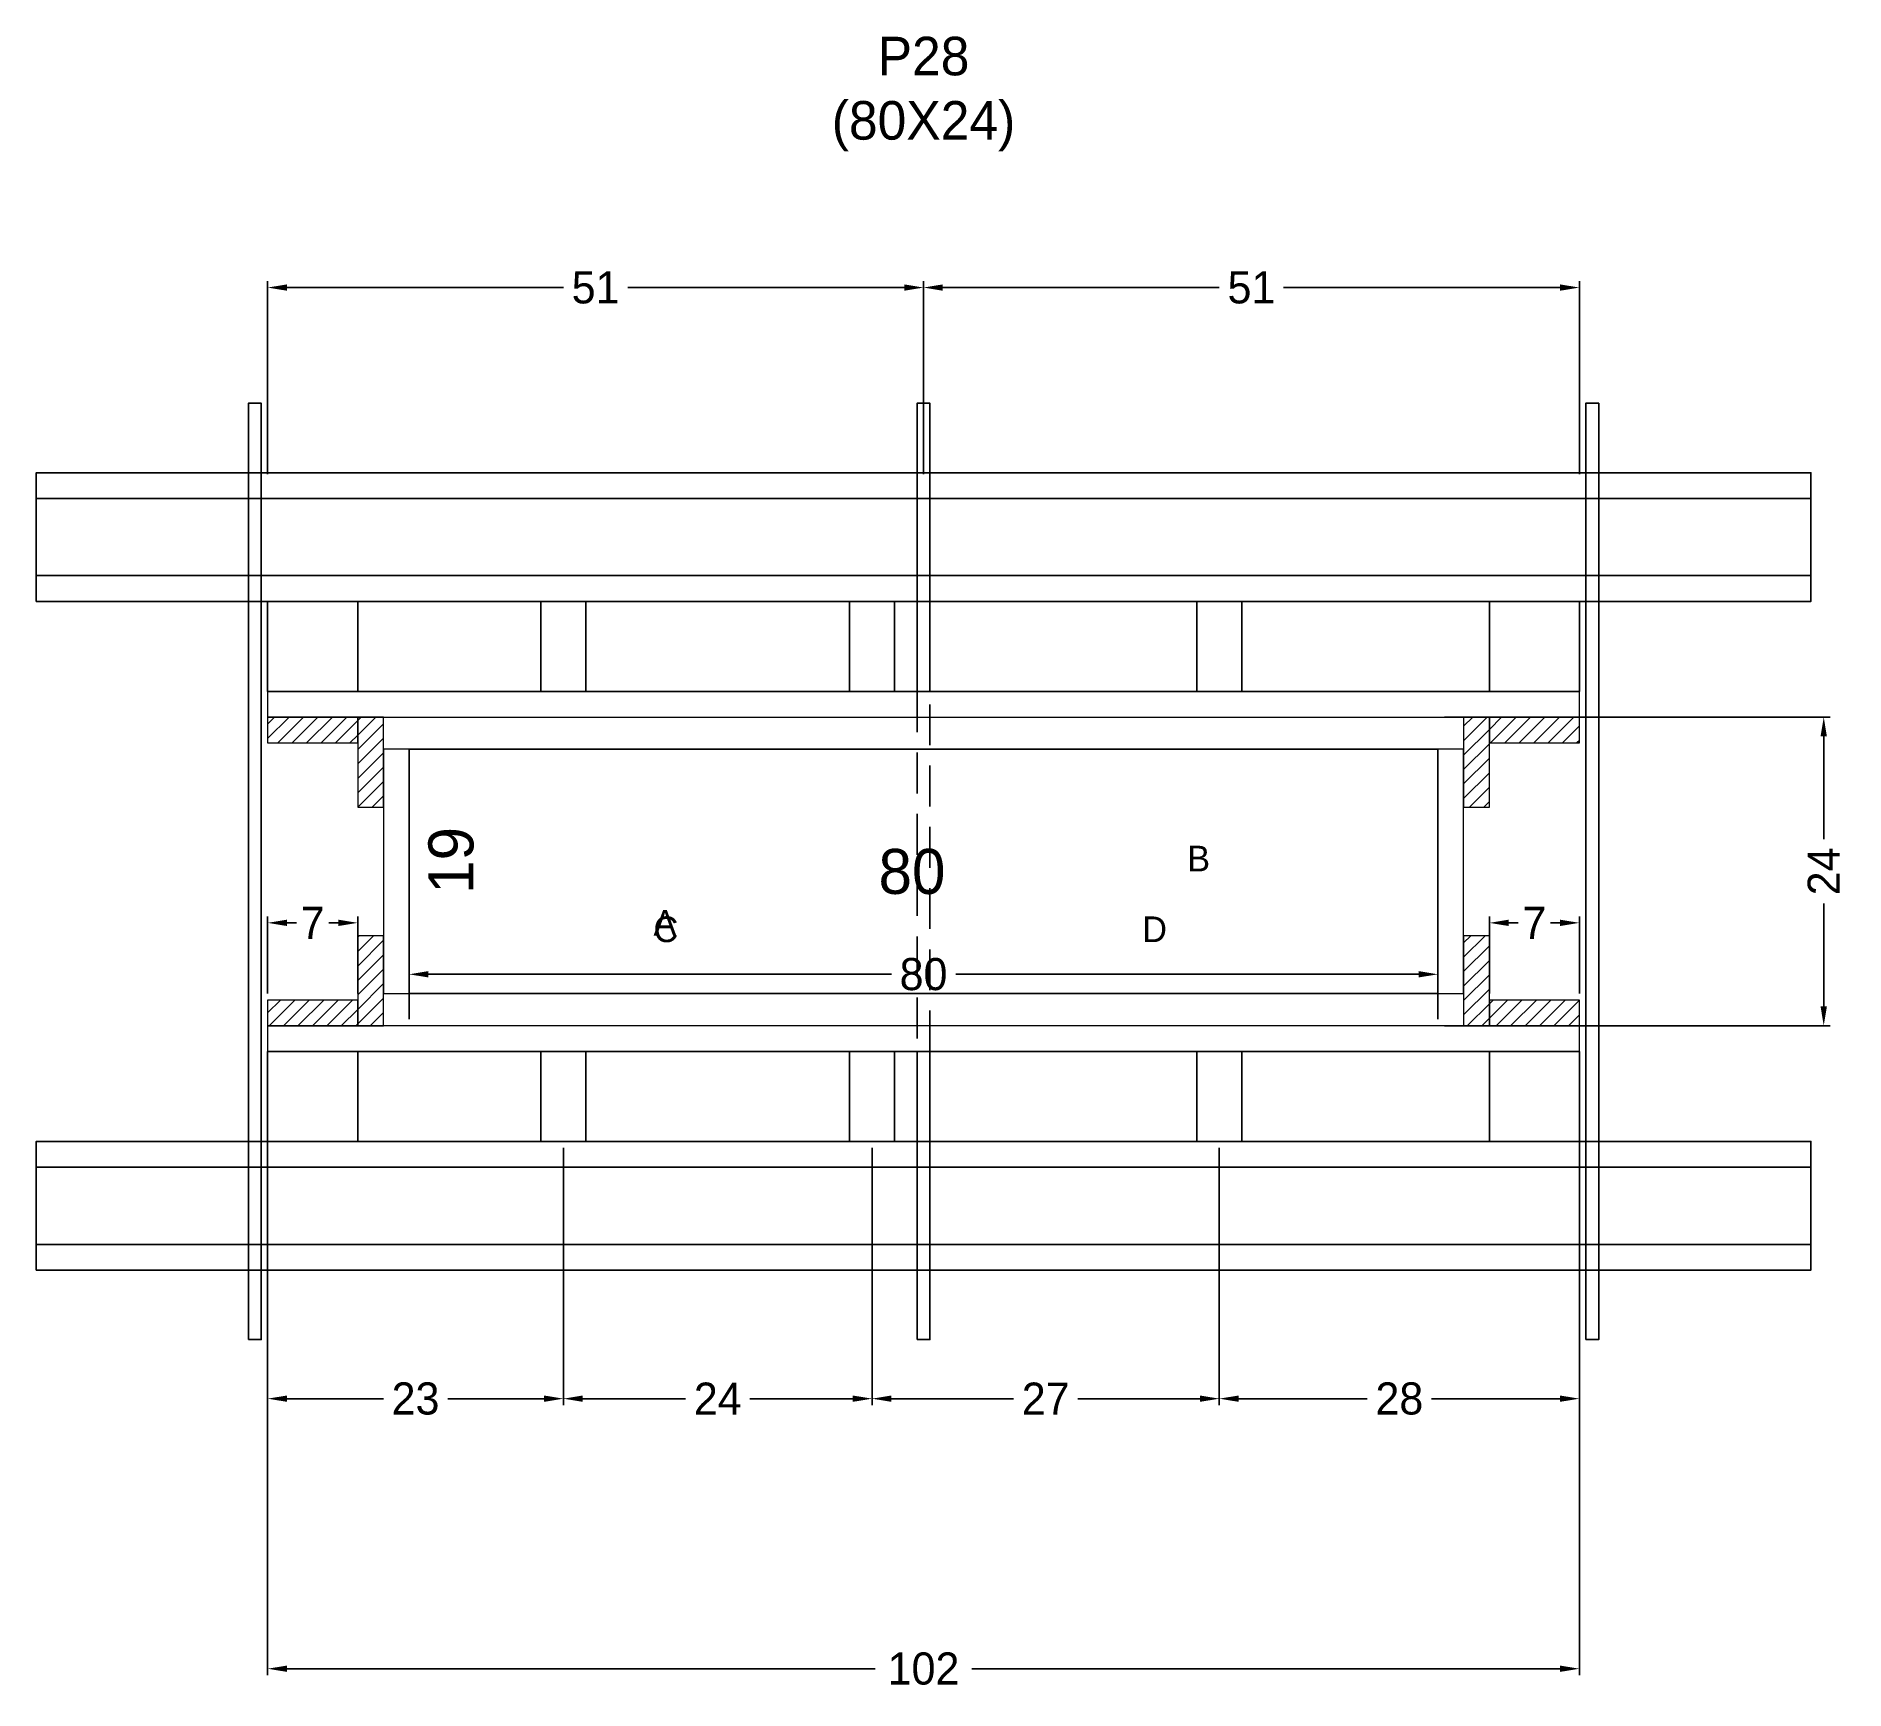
# Model space of a CAD drawing. Header units: centimetres. Extents: x -8500 to 4297, y -490 to 295.
# Drawn here: x -138 to 143.3, y 12.7 to 269.9 of the extents above; entities that cross this region are included whole.
import ezdxf

# ---------------------------------------------------------------- set-up
doc = ezdxf.new("R2010")
doc.units = ezdxf.units.CM
doc.linetypes.add('HIDDEN', pattern=[9.525, 6.35, -3.175])
for name, color, linetype in [('CHAPA', 140, 'Continuous'), ('COTA', 241, 'Continuous'), ('Hachura', 251, 'Continuous'), ('Madeira', 30, 'Continuous'), ('NOMENCLATURA', 7, 'Continuous'), ('Painéis', 200, 'Continuous'), ('Perfil Metálico', 150, 'Continuous'), ('SARRAFO', 251, 'Continuous'), ('TEXTO_GERAL', 7, 'Continuous')]:
    doc.layers.add(name, color=color, linetype=linetype)
doc.dimstyles.new('cotax2', dxfattribs={"dimtxt": 2.5, "dimasz": 1.5, "dimexe": 0.5, "dimexo": 0.5, "dimgap": 0.5, "dimtad": 1, "dimcen": 2.5, "dimazin": 3, "dimtfac": 1, "dimtmove": 0, "dimatfit": 3})
pattern_1 = [(45, (0, 0), (-1.122532, 1.122532), [])]

msp = doc.modelspace()

# ---------------------------------------------------------------- texts
at = {"layer": 'COTA'}
msp.add_text('19', height=7, rotation=90, dxfattribs=at).set_placement((-70, 136.5))
msp.add_text('80', height=7, dxfattribs=at).set_placement((-7, 136.5))
at = {"layer": 'NOMENCLATURA', "insert": (0, 252), "char_height": 6, "attachment_point": 8}
msp.add_mtext('P28\\P(80X24)', dxfattribs=at)
at = {"layer": 'TEXTO_GERAL'}
for s, p in [('B', (41, 140)), ('A', (-42, 130)), ('C', (-42, 129)), ('D', (34, 129))]:
    msp.add_text(s, height=4, dxfattribs=at).set_placement(p)

# ---------------------------------------------------------------- blocks, each defined once
blk = doc.blocks.new('_CLOSEDFILLED')
at = {"color": 0, "linetype": 'BYBLOCK'}
blk.add_solid([(-1, 0.164), (0, 0), (-1, -0.164)], dxfattribs=at)
blk = doc.blocks.new('*D46')
for p, q in [((-102, 111), (-102, 15)), ((102, 111), (102, 15)), ((-99, 16), (-7.5, 16)), ((7.5, 16), (99, 16))]:
    blk.add_line(p, q)
at = {"layer": 'Defpoints'}
for p in [(-102, 112), (102, 112), (-102, 16)]:
    blk.add_point(p, dxfattribs=at)
at = {"layer": 'COTA', "xscale": 3, "yscale": 3, "rotation": 180}
blk.add_blockref('_CLOSEDFILLED', (-102, 16), dxfattribs=at)
at = {"layer": 'COTA', "xscale": 3, "yscale": 3}
blk.add_blockref('_CLOSEDFILLED', (102, 16), dxfattribs=at)
at = {"layer": 'COTA', "insert": (0, 16), "char_height": 5, "attachment_point": 5}
blk.add_mtext('102', dxfattribs=at)
blk = doc.blocks.new('*D47')
for p, q in [((-102, 97), (-102, 57)), ((-56, 97), (-56, 57)), ((-99, 58), (-84, 58)), ((-74, 58), (-59, 58))]:
    blk.add_line(p, q)
at = {"layer": 'Defpoints'}
for p in [(-102, 98), (-56, 98), (-102, 58)]:
    blk.add_point(p, dxfattribs=at)
at = {"layer": 'COTA', "xscale": 3, "yscale": 3, "rotation": 180}
blk.add_blockref('_CLOSEDFILLED', (-102, 58), dxfattribs=at)
at = {"layer": 'COTA', "xscale": 3, "yscale": 3}
blk.add_blockref('_CLOSEDFILLED', (-56, 58), dxfattribs=at)
at = {"layer": 'COTA', "insert": (-79, 58), "char_height": 5, "attachment_point": 5}
blk.add_mtext('23', dxfattribs=at)
blk = doc.blocks.new('*D48')
for p, q in [((-56, 97), (-56, 57)), ((-8, 97), (-8, 57)), ((-53, 58), (-37, 58)), ((-27, 58), (-11, 58))]:
    blk.add_line(p, q)
at = {"layer": 'Defpoints'}
for p in [(-56, 98), (-8, 98), (-56, 58)]:
    blk.add_point(p, dxfattribs=at)
at = {"layer": 'COTA', "xscale": 3, "yscale": 3, "rotation": 180}
blk.add_blockref('_CLOSEDFILLED', (-56, 58), dxfattribs=at)
at = {"layer": 'COTA', "xscale": 3, "yscale": 3}
blk.add_blockref('_CLOSEDFILLED', (-8, 58), dxfattribs=at)
at = {"layer": 'COTA', "insert": (-32, 58), "char_height": 5, "attachment_point": 5}
blk.add_mtext('24', dxfattribs=at)
blk = doc.blocks.new('*D49')
for p, q in [((-8, 97), (-8, 57)), ((46, 97), (46, 57)), ((-5, 58), (14, 58)), ((24, 58), (43, 58))]:
    blk.add_line(p, q)
at = {"layer": 'Defpoints'}
for p in [(-8, 98), (46, 98), (-8, 58)]:
    blk.add_point(p, dxfattribs=at)
at = {"layer": 'COTA', "xscale": 3, "yscale": 3, "rotation": 180}
blk.add_blockref('_CLOSEDFILLED', (-8, 58), dxfattribs=at)
at = {"layer": 'COTA', "xscale": 3, "yscale": 3}
blk.add_blockref('_CLOSEDFILLED', (46, 58), dxfattribs=at)
at = {"layer": 'COTA', "insert": (19, 58), "char_height": 5, "attachment_point": 5}
blk.add_mtext('27', dxfattribs=at)
blk = doc.blocks.new('*D50')
for p, q in [((46, 97), (46, 57)), ((102, 97), (102, 57)), ((49, 58), (69, 58)), ((79, 58), (99, 58))]:
    blk.add_line(p, q)
at = {"layer": 'Defpoints'}
for p in [(46, 98), (102, 98), (46, 58)]:
    blk.add_point(p, dxfattribs=at)
at = {"layer": 'COTA', "xscale": 3, "yscale": 3, "rotation": 180}
blk.add_blockref('_CLOSEDFILLED', (46, 58), dxfattribs=at)
at = {"layer": 'COTA', "xscale": 3, "yscale": 3}
blk.add_blockref('_CLOSEDFILLED', (102, 58), dxfattribs=at)
at = {"layer": 'COTA', "insert": (74, 58), "char_height": 5, "attachment_point": 5}
blk.add_mtext('28', dxfattribs=at)
blk = doc.blocks.new('*D51')
for p, q in [((-80, 117), (-80, 125)), ((-77, 124), (-5, 124)), ((5, 124), (77, 124)), ((80, 117), (80, 125))]:
    blk.add_line(p, q)
at = {"layer": 'Defpoints'}
for p in [(-80, 124), (-80, 116), (80, 116)]:
    blk.add_point(p, dxfattribs=at)
at = {"layer": 'COTA', "xscale": 3, "yscale": 3, "rotation": 180}
blk.add_blockref('_CLOSEDFILLED', (-80, 124), dxfattribs=at)
at = {"layer": 'COTA', "xscale": 3, "yscale": 3}
blk.add_blockref('_CLOSEDFILLED', (80, 124), dxfattribs=at)
at = {"layer": 'COTA', "insert": (0, 124), "char_height": 5, "attachment_point": 5}
blk.add_mtext('80', dxfattribs=at)
blk = doc.blocks.new('*D52')
for p, q in [((81, 164), (141, 164)), ((140, 145), (140, 161)), ((140, 119), (140, 135)), ((81, 116), (141, 116))]:
    blk.add_line(p, q)
at = {"layer": 'Defpoints'}
for p in [(80, 164), (80, 116), (140, 116)]:
    blk.add_point(p, dxfattribs=at)
at = {"layer": 'COTA', "xscale": 3, "yscale": 3}
for p, rotation in [((140, 164), 90), ((140, 116), -90.00000000000001)]:
    blk.add_blockref('_CLOSEDFILLED', p, dxfattribs=dict(at, rotation=rotation))
at = {"layer": 'COTA', "insert": (140, 140), "char_height": 5, "attachment_point": 5, "rotation": 90}
blk.add_mtext('24', dxfattribs=at)
blk = doc.blocks.new('*D53')
for p, q in [((-102, 121), (-102, 133)), ((-88, 121), (-88, 133)), ((-99, 132), (-97.5, 132)), ((-92.5, 132), (-91, 132))]:
    blk.add_line(p, q)
at = {"layer": 'Defpoints'}
for p in [(-102, 132), (-102, 120), (-88, 120)]:
    blk.add_point(p, dxfattribs=at)
at = {"layer": 'COTA', "xscale": 3, "yscale": 3, "rotation": 180}
blk.add_blockref('_CLOSEDFILLED', (-102, 132), dxfattribs=at)
at = {"layer": 'COTA', "xscale": 3, "yscale": 3}
blk.add_blockref('_CLOSEDFILLED', (-88, 132), dxfattribs=at)
at = {"layer": 'COTA', "insert": (-95, 132), "char_height": 5, "attachment_point": 5}
blk.add_mtext('7', dxfattribs=at)
blk = doc.blocks.new('*D54')
for p, q in [((88, 121), (88, 133)), ((102, 121), (102, 133)), ((91, 132), (92.5, 132)), ((97.5, 132), (99, 132))]:
    blk.add_line(p, q)
at = {"layer": 'Defpoints'}
for p in [(88, 132), (88, 120), (102, 120)]:
    blk.add_point(p, dxfattribs=at)
at = {"layer": 'COTA', "xscale": 3, "yscale": 3, "rotation": 180}
blk.add_blockref('_CLOSEDFILLED', (88, 132), dxfattribs=at)
at = {"layer": 'COTA', "xscale": 3, "yscale": 3}
blk.add_blockref('_CLOSEDFILLED', (102, 132), dxfattribs=at)
at = {"layer": 'COTA', "insert": (95, 132), "char_height": 5, "attachment_point": 5}
blk.add_mtext('7', dxfattribs=at)
blk = doc.blocks.new('*D55')
for p, q in [((-102, 201.8), (-102, 231.8)), ((-99, 230.8), (-56, 230.8)), ((-46, 230.8), (-3, 230.8)), ((0, 201.8), (0, 231.8))]:
    blk.add_line(p, q)
at = {"layer": 'Defpoints'}
for p in [(-102, 230.8), (-102, 200.8), (0, 200.8)]:
    blk.add_point(p, dxfattribs=at)
at = {"layer": 'COTA', "xscale": 3, "yscale": 3, "rotation": 180}
blk.add_blockref('_CLOSEDFILLED', (-102, 230.8), dxfattribs=at)
at = {"layer": 'COTA', "xscale": 3, "yscale": 3}
blk.add_blockref('_CLOSEDFILLED', (0, 230.8), dxfattribs=at)
at = {"layer": 'COTA', "insert": (-51, 230.8), "char_height": 5, "attachment_point": 5}
blk.add_mtext('51', dxfattribs=at)
blk = doc.blocks.new('*D56')
for p, q in [((0, 201.8), (0, 231.8)), ((3, 230.8), (46, 230.8)), ((56, 230.8), (99, 230.8)), ((102, 201.8), (102, 231.8))]:
    blk.add_line(p, q)
at = {"layer": 'Defpoints'}
for p in [(0, 230.8), (0, 200.8), (102, 200.8)]:
    blk.add_point(p, dxfattribs=at)
at = {"layer": 'COTA', "xscale": 3, "yscale": 3, "rotation": 180}
blk.add_blockref('_CLOSEDFILLED', (0, 230.8), dxfattribs=at)
at = {"layer": 'COTA', "xscale": 3, "yscale": 3}
blk.add_blockref('_CLOSEDFILLED', (102, 230.8), dxfattribs=at)
at = {"layer": 'COTA', "insert": (51, 230.8), "char_height": 5, "attachment_point": 5}
blk.add_mtext('51', dxfattribs=at)

# ---------------------------------------------------------------- dimensions: what is measured, and where the dimension line sits
at = {"layer": 'COTA'}
for base, p1, p2, picture, middle in [((-102, 230.8), (-102, 200.8), (0, 200.8), '*D55', (-51, 230.8)), ((0, 230.8), (0, 200.8), (102, 200.8), '*D56', (51, 230.8)), ((-102, 132), (-102, 120), (-88, 120), '*D53', (-95, 132)), ((88, 132), (88, 120), (102, 120), '*D54', (95, 132)), ((-80, 124), (-80, 116), (80, 116), '*D51', (0, 124)), ((-102, 16), (-102, 112), (102, 112), '*D46', (0, 16))]:
    dim = msp.add_linear_dim(base=base, p1=p1, p2=p2, dimstyle='cotax2', dxfattribs=at)
    dim.commit()
    dim.dimension.update_dxf_attribs({"geometry": picture, "text_midpoint": middle})
dim = msp.add_linear_dim(base=(140, 116), p1=(80, 116), p2=(80, 164), angle=90, dimstyle='cotax2', dxfattribs=at)
dim.commit()
dim.dimension.update_dxf_attribs({"geometry": '*D52', "text_midpoint": (140, 140)})
for base, p1, p2, text, picture, middle in [((-102, 58), (-102, 98), (-56, 98), '23', '*D47', (-79, 58)), ((-56, 58), (-56, 98), (-8, 98), '24', '*D48', (-32, 58)), ((-8, 58), (-8, 98), (46, 98), '27', '*D49', (19, 58)), ((46, 58), (46, 98), (102, 98), '28', '*D50', (74, 58))]:
    dim = msp.add_linear_dim(base=base, p1=p1, p2=p2, text=text, dimstyle='cotax2', dxfattribs=at)
    dim.commit()
    dim.dimension.update_dxf_attribs({"geometry": picture, "text_midpoint": middle})

# ---------------------------------------------------------------- hatches: boundary and pattern name
at = {"layer": 'Hachura'}
h = msp.add_hatch(dxfattribs=at)
h.set_pattern_fill('ANSI31')
h.set_pattern_definition(pattern_1)
h.paths.add_polyline_path([(-102, 160), (-88, 160), (-88, 164), (-102, 164)])
h = msp.add_hatch(dxfattribs=at)
h.set_pattern_fill('ANSI31')
h.set_pattern_definition(pattern_1)
h.paths.add_polyline_path([(-88, 150), (-84, 150), (-84, 164), (-88, 164)])
h = msp.add_hatch(dxfattribs=at)
h.set_pattern_fill('ANSI31')
h.set_pattern_definition(pattern_1)
h.paths.add_polyline_path([(84, 150), (88, 150), (88, 164), (84, 164)])
h = msp.add_hatch(dxfattribs=at)
h.set_pattern_fill('ANSI31')
h.set_pattern_definition(pattern_1)
h.paths.add_polyline_path([(88, 160), (102, 160), (102, 164), (88, 164)])
h = msp.add_hatch(dxfattribs=at)
h.set_pattern_fill('ANSI31')
h.set_pattern_definition(pattern_1)
h.paths.add_polyline_path([(-88, 116), (-84, 116), (-84, 130), (-88, 130)])
h = msp.add_hatch(dxfattribs=at)
h.set_pattern_fill('ANSI31')
h.set_pattern_definition(pattern_1)
h.paths.add_polyline_path([(84, 116), (88, 116), (88, 130), (84, 130)])
h = msp.add_hatch(dxfattribs=at)
h.set_pattern_fill('ANSI31')
h.set_pattern_definition(pattern_1)
h.paths.add_polyline_path([(-102, 116), (-88, 116), (-88, 120), (-102, 120)])
h = msp.add_hatch(dxfattribs=at)
h.set_pattern_fill('ANSI31')
h.set_pattern_definition(pattern_1)
h.paths.add_polyline_path([(88, 116), (102, 116), (102, 120), (88, 120)])

# ---------------------------------------------------------------- linework, layer by layer
at = {"layer": 'CHAPA', "lineweight": 18}
for points in [[(-102, 164), (102, 164), (102, 168), (-102, 168)], [(-102, 164), (102, 164), (102, 168), (-102, 168)], [(-84, 121), (-80, 121), (-80, 159), (-84, 159)], [(-84, 121), (-80, 121), (-80, 159), (-84, 159)], [(80, 121), (84, 121), (84, 159), (80, 159)], [(80, 121), (84, 121), (84, 159), (80, 159)], [(-102, 112), (102, 112), (102, 116), (-102, 116)], [(-102, 112), (102, 112), (102, 116), (-102, 116)]]:
    msp.add_lwpolyline(points, close=True, dxfattribs=at)
at = {"layer": 'Hachura'}
for points in [[(-105, 67.2), (-103, 67.2), (-103, 212.8), (-105, 212.8)], [(-1, 168), (1, 168), (1, 212.8), (-1, 212.8)], [(103, 67.2), (105, 67.2), (105, 212.8), (103, 212.8)], [(-1, 67.2), (1, 67.2), (1, 112), (-1, 112)]]:
    msp.add_lwpolyline(points, close=True, dxfattribs=at)
at = {"layer": 'Hachura', "linetype": 'HIDDEN'}
msp.add_lwpolyline([(-1, 112), (1, 112), (1, 168), (-1, 168)], close=True, dxfattribs=at)
at = {"layer": 'Madeira', "color": 126}
for points in [[(-102, 168), (102, 168), (102, 182), (-102, 182)], [(-102, 168), (-88, 168), (-88, 182), (-102, 182)], [(-59.5, 168), (-52.5, 168), (-52.5, 182), (-59.5, 182)], [(-11.5, 168), (-4.5, 168), (-4.5, 182), (-11.5, 182)], [(42.5, 168), (49.5, 168), (49.5, 182), (42.5, 182)], [(88, 168), (102, 168), (102, 182), (88, 182)], [(-102, 98), (102, 98), (102, 112), (-102, 112)], [(-102, 98), (-88, 98), (-88, 112), (-102, 112)], [(-59.5, 98), (-52.5, 98), (-52.5, 112), (-59.5, 112)], [(-11.5, 98), (-4.5, 98), (-4.5, 112), (-11.5, 112)], [(42.5, 98), (49.5, 98), (49.5, 112), (42.5, 112)], [(88, 98), (102, 98), (102, 112), (88, 112)]]:
    msp.add_lwpolyline(points, close=True, dxfattribs=at)
at = {"layer": 'Painéis'}
msp.add_lwpolyline([(-80, 121), (80, 121), (80, 159), (-80, 159)], close=True, dxfattribs=at)
at = {"layer": 'Perfil Metálico', "color": 224}
for points in [[(-138, 182), (138, 182), (138, 202), (-138, 202)], [(-138, 186), (138, 186), (138, 198), (-138, 198)], [(-138, 78), (138, 78), (138, 98), (-138, 98)], [(-138, 82), (138, 82), (138, 94), (-138, 94)]]:
    msp.add_lwpolyline(points, close=True, dxfattribs=at)
at = {"layer": 'SARRAFO', "color": 251, "lineweight": 13}
for points in [[(-102, 160), (-88, 160), (-88, 164), (-102, 164)], [(-88, 150), (-84, 150), (-84, 164), (-88, 164)], [(84, 150), (88, 150), (88, 164), (84, 164)], [(88, 160), (102, 160), (102, 164), (88, 164)], [(-88, 116), (-84, 116), (-84, 130), (-88, 130)], [(84, 116), (88, 116), (88, 130), (84, 130)], [(-102, 116), (-88, 116), (-88, 120), (-102, 120)], [(88, 116), (102, 116), (102, 120), (88, 120)]]:
    msp.add_lwpolyline(points, close=True, dxfattribs=at)

msp.set_redraw_order([(e.dxf.handle, doc.entitydb.next_handle()) for e in msp.query("TEXT MTEXT ATTDEF DIMENSION ARC_DIMENSION")])  # texts and dimensions are drawn at this point

doc.saveas('drawing.dxf')
